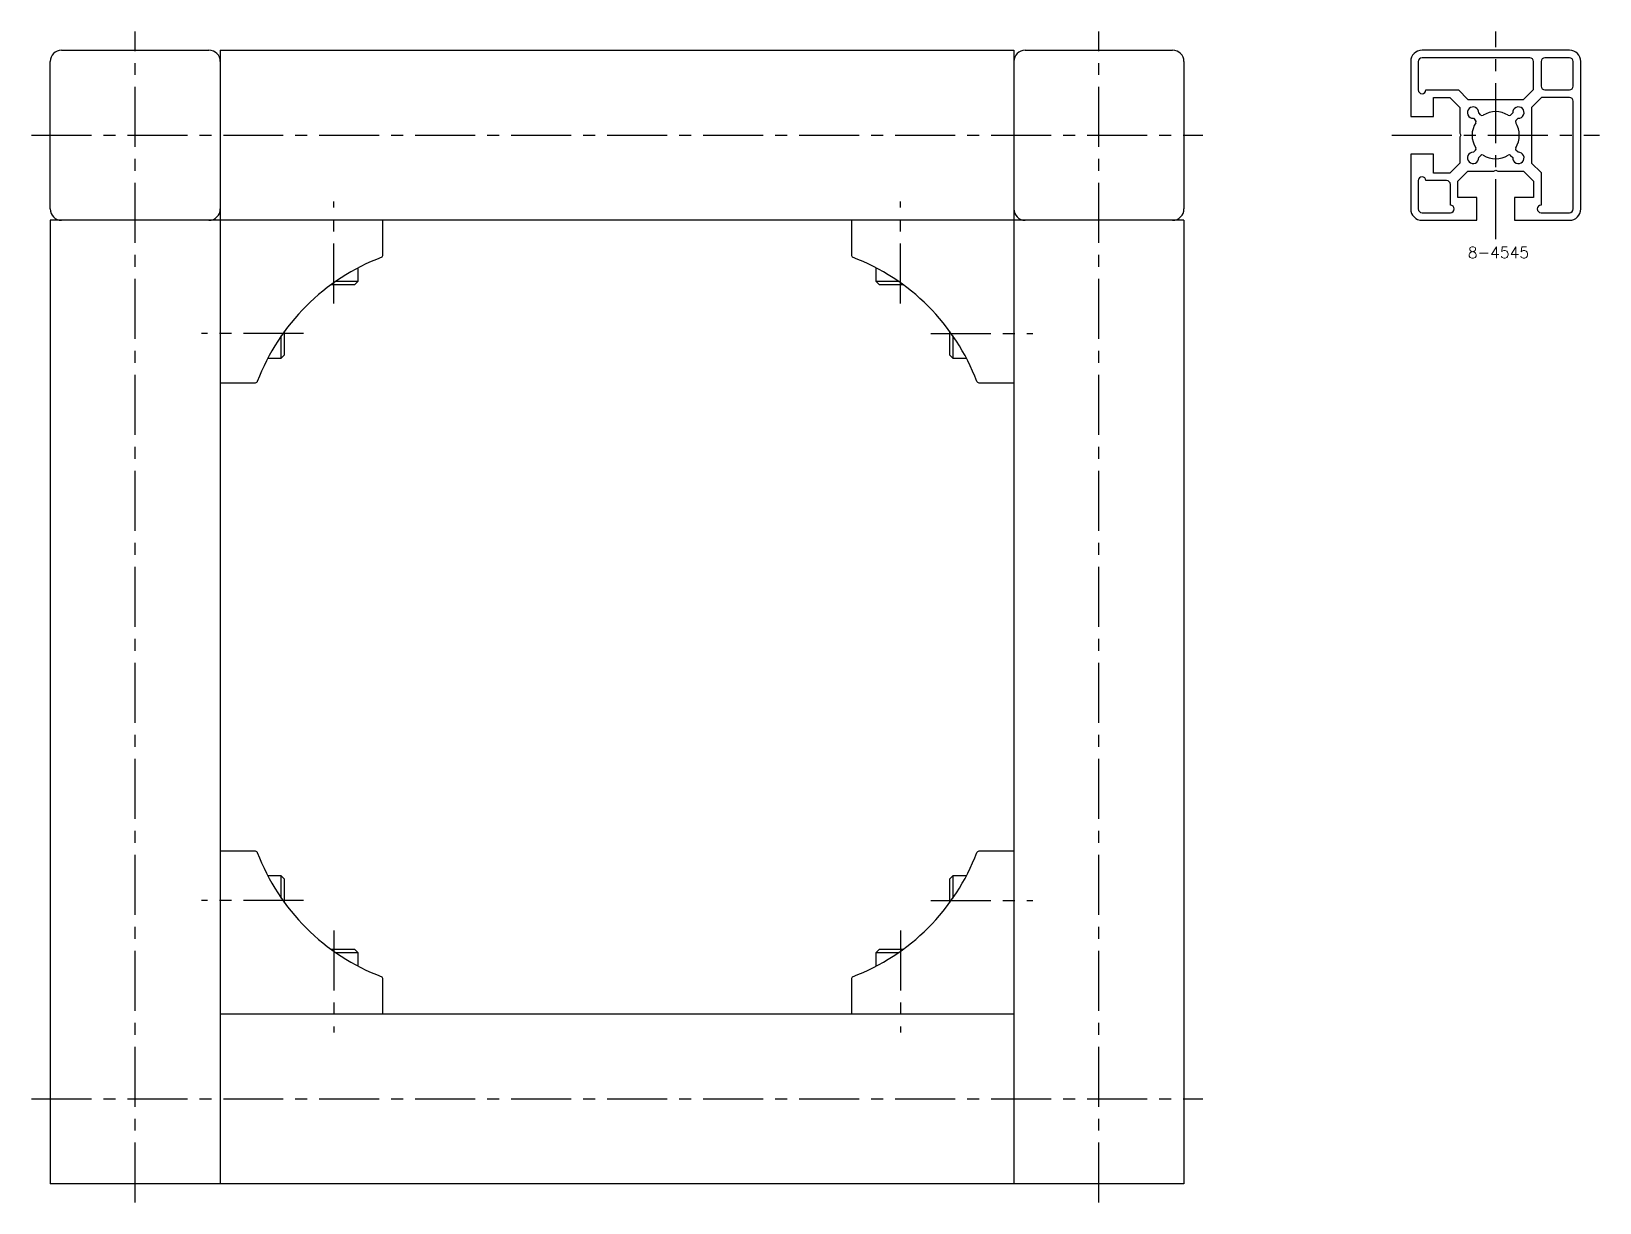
# Model space of a CAD drawing. Extents: x -5 to 1076, y -8 to 675.
# Drawn here: x 661 to 1076, y 5 to 315 of the extents above; entities that cross this region are included whole.
import ezdxf

# ---------------------------------------------------------------- set-up
doc = ezdxf.new("R2010")
doc.units = 0
doc.header["$LTSCALE"] = 0.5
doc.linetypes.add('CENTER', pattern=[50.8, 31.75, -6.35, 6.35, -6.35])
for name, color, linetype in [('MSM_CENTER', 1, 'CENTER'), ('MSM_CONTINUOUS', 7, 'CONTINUOUS'), ('MSM_PART_NUMBER', 7, 'CONTINUOUS')]:
    doc.layers.add(name, color=color, linetype=linetype)
doc.styles.get("Standard").update_dxf_attribs({"font": 'txt.shx', "height": 3, "bigfont": 'bigfont.shx'})

# ---------------------------------------------------------------- blocks, each defined once
blk = doc.blocks.new('*U10')
at = {"layer": 'MSM_PART_NUMBER'}
blk.add_text('8-4545', height=3, dxfattribs=at).set_placement((1041.12, 254.97))

msp = doc.modelspace()

# ---------------------------------------------------------------- linework, layer by layer
at = {"layer": 'MSM_CENTER'}
for p, q in [((688.5, 5), (688.5, 315)), ((943.5, 5), (943.5, 315)), ((1048.5, 260), (1048.5, 315)), ((661, 287.5), (971, 287.5)), ((1021, 287.5), (1076, 287.5)), ((741, 243), (741, 270)), ((891, 243), (891, 270)), ((733, 235), (706, 235)), ((899, 235), (926, 235)), ((733, 85), (706, 85)), ((899, 85), (926, 85)), ((741, 77), (741, 50)), ((891, 77), (891, 50)), ((661, 32.5), (971, 32.5))]:
    msp.add_line(p, q, dxfattribs=at)
at = {"layer": 'MSM_CONTINUOUS'}
for p, q in [((669, 310), (708, 310)), ((711, 310), (711, 10)), ((711, 310), (921, 310)), ((921, 310), (921, 10)), ((924, 310), (963, 310)), ((1068, 310), (1029, 310)), ((1057.5, 308), (1029, 308)), ((1068, 308), (1061.5, 308)), ((666, 268), (666, 307)), ((966, 307), (966, 268)), ((1026, 307), (1026, 292.5)), ((1028, 307), (1028, 299.5)), ((1058.5, 299.62), (1058.5, 307)), ((1060.5, 307), (1060.5, 300.5)), ((1069, 300.5), (1069, 307)), ((1071, 268), (1071, 307)), ((1030, 299.5), (1038.62, 299.5)), ((1038.62, 299.5), (1041.12, 297)), ((1055.88, 297), (1058.5, 299.62)), ((1061.5, 299.5), (1068, 299.5)), ((1032, 292.5), (1032, 297.5)), ((1032, 297.5), (1036.38, 297.5)), ((1036.38, 297.5), (1039, 294.88)), ((1039, 294.88), (1039, 288.02)), ((1041.12, 297), (1055.88, 297)), ((1060.62, 297.5), (1058, 294.88)), ((1058, 294.88), (1058, 280.12)), ((1068, 297.5), (1060.62, 297.5)), ((1069, 268), (1069, 296.5)), ((1026, 292.5), (1032, 292.5)), ((1042.58, 292), (1043.14, 291.45)), ((1044.55, 292.86), (1044, 293.42)), ((1053, 293.42), (1052.45, 292.86)), ((1053.86, 291.45), (1054.42, 292)), ((1039, 288.02), (1039.3, 287.5)), ((1039.3, 287.5), (1039, 286.98)), ((1039, 286.98), (1039, 280.12)), ((1032, 282.5), (1026, 282.5)), ((1026, 282.5), (1026, 268)), ((1032, 277.5), (1032, 282.5)), ((1043.14, 283.55), (1042.58, 283)), ((1054.42, 283), (1053.86, 283.55)), ((1039, 280.12), (1036.38, 277.5)), ((1044, 281.58), (1044.55, 282.14)), ((1047.98, 278), (1048.5, 278.3)), ((1048.5, 278.3), (1049.02, 278)), ((1052.45, 282.14), (1053, 281.58)), ((1058, 280.12), (1060.5, 277.62)), ((1028, 275.5), (1028, 268)), ((1035.5, 275.5), (1030, 275.5)), ((1036.38, 277.5), (1032, 277.5)), ((1036.5, 269), (1036.5, 274.5)), ((1038.5, 275.38), (1041.12, 278)), ((1038.5, 271), (1038.5, 275.38)), ((1041.12, 278), (1047.98, 278)), ((1049.02, 278), (1055.88, 278)), ((1055.88, 278), (1058.5, 275.38)), ((1058.5, 275.38), (1058.5, 271)), ((1060.5, 277.62), (1060.5, 269)), ((1043.5, 271), (1038.5, 271)), ((1043.5, 265), (1043.5, 271)), ((1058.5, 271), (1053.5, 271)), ((1053.5, 271), (1053.5, 265)), ((1029, 267), (1036.5, 267)), ((1060.5, 267), (1068, 267)), ((966, 265), (666, 265)), ((666, 265), (666, 10)), ((754, 255.91), (754, 265)), ((878, 265), (878, 255.91)), ((966, 265), (966, 10)), ((1029, 265), (1043.5, 265)), ((1053.5, 265), (1068, 265)), ((747.5, 248.87), (747.5, 252.42)), ((884.5, 252.42), (884.5, 248.87)), ((740.39, 248), (746.63, 248)), ((741.61, 248.87), (747.5, 248.87)), ((746.63, 248), (747.5, 248.87)), ((884.5, 248.87), (885.37, 248)), ((884.5, 248.87), (890.39, 248.87)), ((885.37, 248), (891.61, 248)), ((727.13, 228.5), (727.13, 234.39)), ((728, 229.37), (728, 235.61)), ((904, 235.61), (904, 229.37)), ((904.87, 234.39), (904.87, 228.5)), ((723.58, 228.5), (727.13, 228.5)), ((727.13, 228.5), (728, 229.37)), ((904, 229.37), (904.87, 228.5)), ((904.87, 228.5), (908.42, 228.5)), ((711, 222), (720.09, 222)), ((911.91, 222), (921, 222)), ((720.09, 98), (711, 98)), ((921, 98), (911.91, 98)), ((727.13, 91.5), (723.58, 91.5)), ((728, 90.63), (727.13, 91.5)), ((727.13, 85.61), (727.13, 91.5)), ((904.87, 91.5), (904, 90.63)), ((908.42, 91.5), (904.87, 91.5)), ((904.87, 91.5), (904.87, 85.61)), ((728, 84.39), (728, 90.63)), ((904, 90.63), (904, 84.39)), ((746.63, 72), (740.39, 72)), ((747.5, 71.13), (741.61, 71.13)), ((747.5, 71.13), (746.63, 72)), ((747.5, 67.58), (747.5, 71.13)), ((885.37, 72), (884.5, 71.13)), ((884.5, 71.13), (884.5, 67.58)), ((890.39, 71.13), (884.5, 71.13)), ((891.61, 72), (885.37, 72)), ((754, 55), (754, 64.09)), ((878, 64.09), (878, 55)), ((711, 55), (921, 55)), ((966, 10), (666, 10))]:
    msp.add_line(p, q, dxfattribs=at)
for centre, radius, start, end in [((669, 307), 3, 90, 180), ((708, 307), 3, 0, 90), ((924, 307), 3, 90, 180), ((963, 307), 3, 0, 90), ((1029, 307), 3, 90, 180), ((1029, 307), 1, 90, 180), ((1057.5, 307), 1, 0, 90), ((1061.5, 307), 1, 90, 180), ((1068, 307), 3, 0, 90), ((1068, 307), 1, 0, 90), ((1029, 299.5), 1, 180, 0), ((1061.5, 300.5), 1, 180, 270), ((1068, 300.5), 1, 270, 0), ((1042.5, 293.5), 1.5, 356.8103, 273.1897), ((1054.5, 293.5), 1.5, 266.8103, 183.1897), ((1068, 296.5), 1, 0, 90), ((1048.5, 287.5), 6.25, 147.8396, 212.1604), ((1042.79, 291.09), 0.5, 327.8396, 45), ((1044.91, 293.21), 0.5, 225, 302.1604), ((1048.5, 287.5), 6.25, 57.8396, 122.1604), ((1052.09, 293.21), 0.5, 237.8396, 315), ((1054.21, 291.09), 0.5, 135, 212.1604), ((1048.5, 287.5), 6.25, 327.8396, 32.1604), ((1042.5, 281.5), 1.5, 86.8103, 3.1897), ((1042.79, 283.91), 0.5, 315, 32.1604), ((1044.91, 281.79), 0.5, 57.8396, 135), ((1048.5, 287.5), 6.25, 237.8396, 302.1604), ((1052.09, 281.79), 0.5, 45, 122.1604), ((1054.5, 281.5), 1.5, 176.8103, 93.1897), ((1054.21, 283.91), 0.5, 147.8396, 225), ((1029, 275.5), 1, 0, 180), ((1035.5, 274.5), 1, 0, 90), ((669, 268), 3, 180, 270), ((708, 268), 3, 270, 0), ((924, 268), 3, 180, 270), ((963, 268), 3, 270, 0), ((1029, 268), 3, 180, 270), ((1029, 268), 1, 180, 270), ((1036.5, 268), 1, 270, 90), ((1060.5, 268), 1, 90, 270), ((1068, 268), 1, 270, 0), ((1068, 268), 3, 270, 0), ((773.78, 202.22), 56.67, 110.7505, 159.2495), ((753, 255.91), 1, 315, 0), ((879, 255.91), 1, 180, 225), ((858.22, 202.22), 56.67, 20.7505, 69.2495), ((720.09, 223), 1, 270, 315), ((911.91, 223), 1, 225, 270), ((720.09, 97), 1, 45, 90), ((773.78, 117.78), 56.67, 200.7505, 249.2495), ((858.22, 117.78), 56.67, 290.7505, 339.2495), ((911.91, 97), 1, 90, 135), ((753, 64.09), 1, 0, 45), ((879, 64.09), 1, 135, 180)]:
    msp.add_arc(centre, radius, start, end, dxfattribs=at)

# ---------------------------------------------------------------- block references
msp.add_blockref('*U10', (0, 0), dxfattribs=at)

doc.saveas('drawing.dxf')
